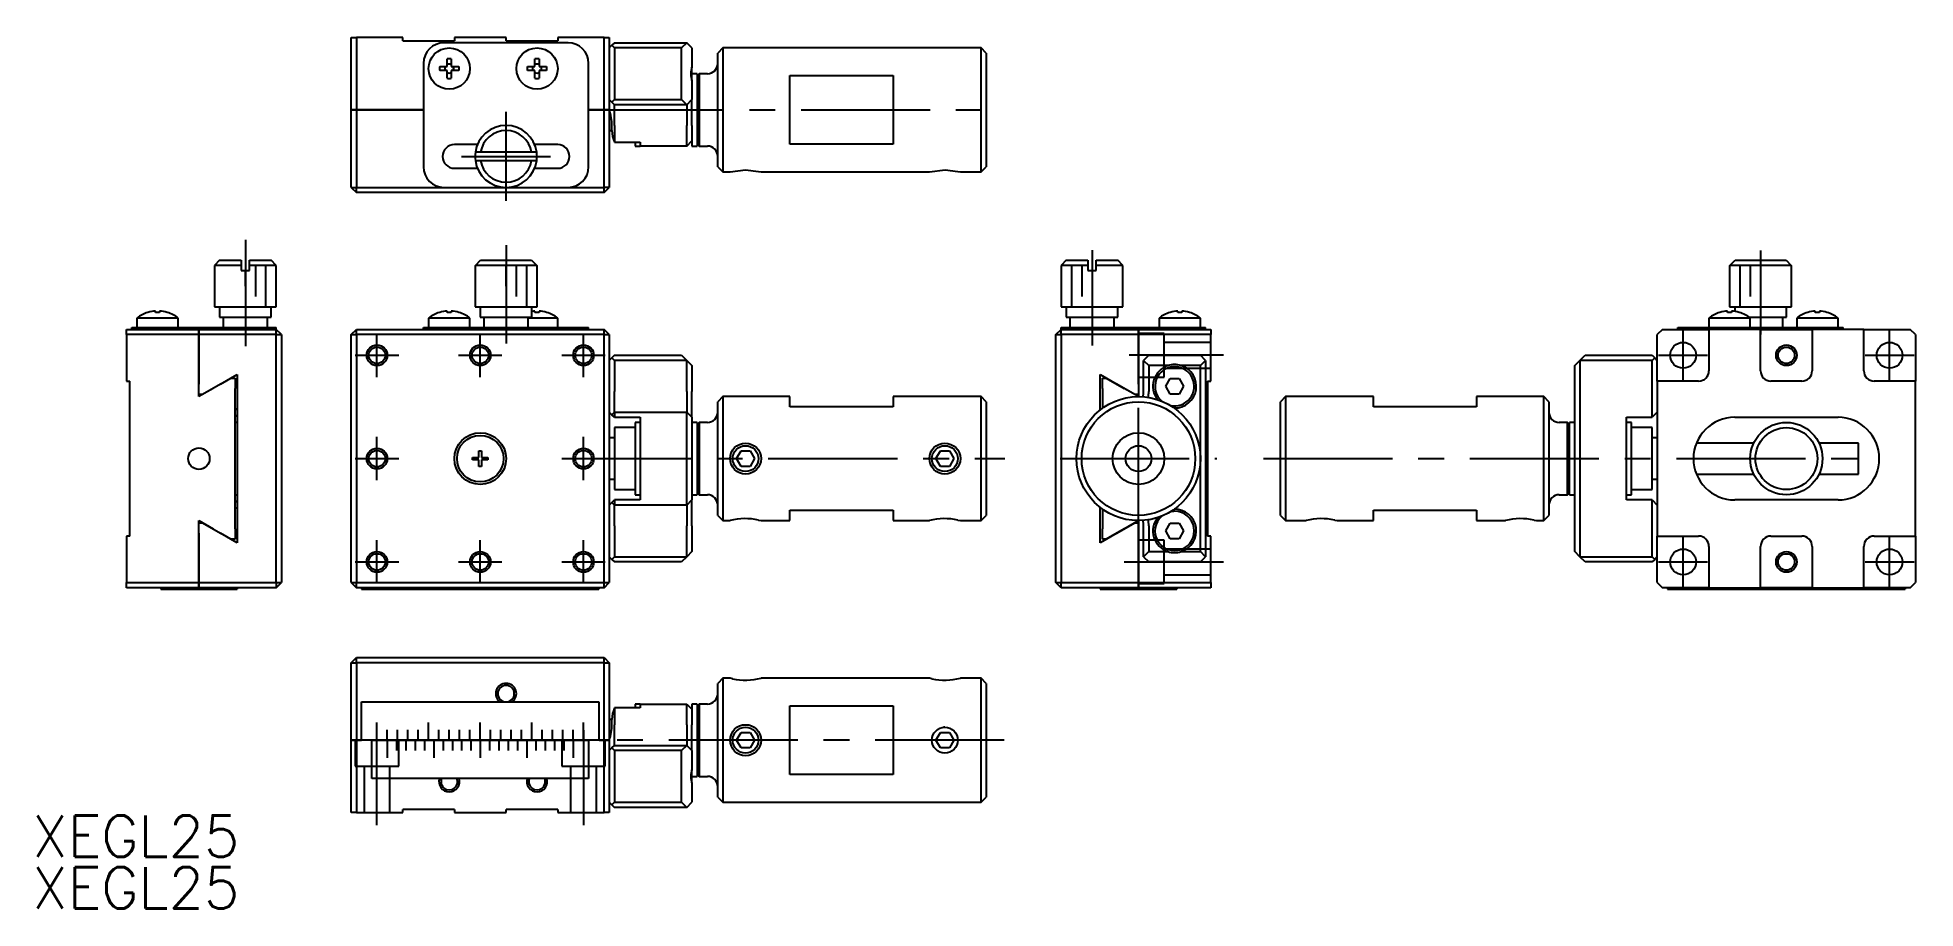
# Model space of a CAD drawing. Extents: x 19 to 201, y 13 to 98.
import ezdxf

# ---------------------------------------------------------------- set-up
doc = ezdxf.new("R2010")
doc.units = 0
doc.header["$LTSCALE"] = 10
doc.linetypes.add('CENTER', pattern=[2, 1.25, -0.25, 0.25, -0.25])
doc.linetypes.add('DASHED', pattern=[3.5, 2, -1.5])
doc.layers.get('0').update_dxf_attribs({"linetype": 'CONTINUOUS'})
doc.layers.add('CENTER', color=1, linetype='CENTER')
doc.styles.get("Standard").update_dxf_attribs({"font": 'txt.shx', "bigfont": '@extfont2.shx'})

msp = doc.modelspace()

# ---------------------------------------------------------------- texts
at = {"color": 7}
for p in [(18.361458, 18.217708), (18.361458, 13.217708)]:
    msp.add_text('XEGL25', height=4, dxfattribs=at).set_placement(p)

# ---------------------------------------------------------------- linework, layer by layer
at = {"color": 7, "linetype": 'CONTINUOUS'}
for p, q in [((49.250013, 90.5), (49.250013, 97.5)), ((49.250013, 97.5), (49.750012, 97.5)), ((49.750012, 97.5), (49.750013, 90.5)), ((54.250012, 97.5), (49.750012, 97.5)), ((54.250012, 97.2), (54.250012, 97.5)), ((54.250012, 97.2), (59.250013, 97.2)), ((70.250013, 97), (58.250012, 97)), ((59.250013, 97.5), (59.250013, 97.2)), ((64.250012, 97.5), (59.250013, 97.5)), ((64.250012, 97.2), (64.250012, 97.5)), ((64.250012, 97.2), (69.250012, 97.2)), ((69.250012, 97.5), (69.250012, 97.2)), ((73.750013, 97.5), (69.250012, 97.5)), ((73.750012, 90.5), (73.750013, 97.5)), ((73.750013, 97.5), (74.250012, 97.5)), ((74.250012, 97.5), (74.250012, 90.5)), ((74.500013, 96.75), (74.250012, 96.5)), ((74.750013, 97), (74.500013, 96.75)), ((74.750013, 96.5), (74.500013, 96.75)), ((74.750013, 97), (81.750013, 97)), ((81.250012, 96.5), (74.750013, 96.5)), ((74.750013, 96.5), (74.750013, 91.5)), ((81.750013, 97), (81.250012, 96.5)), ((81.250012, 91.5), (81.250012, 96.5)), ((82.250012, 96.5), (81.750013, 97)), ((82.250012, 96.5), (82.250012, 94.640312)), ((85.250012, 96.5), (84.750012, 96)), ((85.250012, 96.5), (85.250012, 84.5)), ((110.250013, 96.5), (85.250012, 96.5)), ((110.250013, 90.5), (110.250013, 96.5)), ((110.750013, 96), (110.250013, 96.5)), ((56.250012, 95), (56.250012, 85)), ((57.821304, 94.7), (58.550013, 94.7)), ((58.550013, 94.7), (58.550013, 95.428709)), ((58.950013, 95.428709), (58.950013, 94.7)), ((58.950013, 94.7), (59.678721, 94.7)), ((66.321304, 94.7), (67.050013, 94.7)), ((67.050013, 94.7), (67.050013, 95.428709)), ((67.450013, 95.428709), (67.450013, 94.7)), ((67.450013, 94.7), (68.178721, 94.7)), ((72.250013, 85), (72.250013, 95)), ((82.250012, 94), (82.250012, 94.640312)), ((84.750012, 85), (84.750012, 96)), ((110.750013, 96), (110.750013, 90.5)), ((58.550013, 94.3), (57.821304, 94.3)), ((58.550013, 93.571291), (58.550013, 94.3)), ((58.950013, 94.3), (58.950013, 93.571291)), ((59.678721, 94.3), (58.950013, 94.3)), ((67.050013, 94.3), (66.321304, 94.3)), ((67.050013, 93.571291), (67.050013, 94.3)), ((67.450013, 94.3), (67.450013, 93.571291)), ((68.178721, 94.3), (67.450013, 94.3)), ((82.250012, 93.359688), (82.250012, 94)), ((82.750012, 94), (82.250012, 94)), ((82.250012, 93.359688), (82.250012, 91.5)), ((82.750012, 94), (82.750012, 87)), ((82.950013, 94), (82.750012, 93.8)), ((82.950013, 94), (82.950013, 87)), ((83.750012, 94), (82.950013, 94)), ((91.750013, 93.816625), (101.750013, 93.816625)), ((91.750013, 87.183375), (91.750013, 93.816625)), ((101.750013, 93.816625), (101.750013, 87.183375)), ((74.500013, 91.25), (74.250012, 91.5)), ((74.750013, 91.5), (74.500013, 91.25)), ((74.750013, 91), (74.500013, 91.25)), ((74.750013, 91.5), (81.250012, 91.5)), ((81.750012, 91), (74.750013, 91)), ((74.750013, 89), (74.750013, 91)), ((81.250012, 91.5), (81.750012, 91)), ((81.750012, 91), (82.250012, 91.5)), ((81.750012, 91), (81.750012, 89)), ((82.250012, 89), (82.250012, 91.5)), ((49.250012, 83), (49.250012, 90.5)), ((49.250012, 90.5), (49.750012, 90.5)), ((49.750013, 90.5), (49.250013, 90.5)), ((49.750012, 90.5), (49.750012, 83)), ((56.250012, 90.5), (49.750012, 90.5)), ((49.750013, 90.5), (56.250012, 90.5)), ((72.250013, 90.5), (73.750012, 90.5)), ((73.750012, 90.5), (72.250013, 90.5)), ((74.250012, 90.5), (73.750012, 90.5)), ((73.750012, 83), (73.750012, 90.5)), ((73.750012, 90.5), (74.250012, 90.5)), ((74.250012, 90.5), (74.250012, 83)), ((110.250013, 84.5), (110.250013, 90.5)), ((110.750013, 90.5), (110.750013, 85)), ((74.250012, 88.5), (74.500013, 88.5)), ((74.500013, 88.5), (74.500013, 89)), ((74.750012, 89), (74.750012, 88.5)), ((74.750013, 88.5), (74.750013, 87.381966)), ((74.750013, 87.381966), (77.250013, 87.381966)), ((76.750013, 87.381966), (76.750013, 87)), ((77.250013, 87.381966), (77.250013, 87)), ((81.750012, 88.5), (81.750012, 89)), ((81.750012, 87), (81.750012, 88.5)), ((81.750012, 87), (82.250012, 87.5)), ((82.250012, 89), (82.250012, 88.5)), ((82.250012, 88.5), (82.250012, 87.5)), ((82.250012, 87.5), (82.250012, 87)), ((61.479178, 87.15), (59.250013, 87.15)), ((61.78222, 86.40001), (61.276799, 86.40001)), ((61.276799, 85.60001), (61.78222, 85.60001)), ((66.717805, 86.40001), (61.78222, 86.40001)), ((61.78222, 85.60001), (66.717805, 85.60001)), ((67.223226, 86.40001), (66.717805, 86.40001)), ((66.717805, 85.60001), (67.223226, 85.60001)), ((69.250013, 87.15), (67.020847, 87.15)), ((76.750013, 87), (77.250013, 87)), ((81.750012, 87), (77.250013, 87)), ((82.250012, 87), (82.750012, 87)), ((82.750012, 87.2), (82.950013, 87)), ((82.950013, 87), (83.750012, 87)), ((101.750013, 87.183375), (91.750013, 87.183375)), ((59.250013, 84.85), (61.479186, 84.85)), ((67.020839, 84.85), (69.250013, 84.85)), ((84.750012, 85), (85.250012, 84.5)), ((85.250012, 84.5), (85.950018, 84.5)), ((85.950018, 84.5), (87.454637, 84.690519)), ((85.950018, 84.5), (85.950231, 84.5)), ((85.950231, 84.5), (85.950479, 84.5)), ((87.454637, 84.690522), (88.711781, 84.55508)), ((88.711781, 84.55508), (88.950007, 84.5)), ((88.950007, 84.5), (105.250018, 84.5)), ((105.250018, 84.5), (106.764186, 84.690506)), ((105.250018, 84.5), (105.250312, 84.5)), ((105.250312, 84.5), (105.25093, 84.5)), ((106.764186, 84.690506), (108.011462, 84.555148)), ((108.011462, 84.555148), (108.250007, 84.5)), ((108.250007, 84.5), (110.250013, 84.5)), ((110.250013, 84.5), (110.750013, 85)), ((49.250012, 83), (49.750012, 83)), ((49.250012, 83), (49.750012, 82.5)), ((49.750012, 83), (70.250013, 83)), ((49.750012, 82.5), (49.750012, 83)), ((73.750012, 82.5), (49.750012, 82.5)), ((70.250013, 83), (73.750012, 83)), ((74.250012, 83), (73.750012, 83)), ((73.750012, 82.5), (73.750012, 83)), ((73.750012, 82.5), (74.250012, 83)), ((36.49999, 75.95), (35.99999, 75.45)), ((38.59999, 75.45), (35.99999, 75.45)), ((35.99999, 75.45), (35.99999, 71.45)), ((36.49999, 75.95), (38.59999, 75.95)), ((38.59999, 75.95), (38.59999, 75.45)), ((38.59999, 75.45), (38.59999, 74.95)), ((38.59999, 74.95), (39.39999, 74.95)), ((39.39999, 75.95), (41.49999, 75.95)), ((39.39999, 75.45), (39.39999, 75.95)), ((41.99999, 75.45), (39.39999, 75.45)), ((39.39999, 74.95), (39.39999, 75.45)), ((41.99999, 75.45), (41.49999, 75.95)), ((41.99999, 71.45), (41.99999, 75.45)), ((61.250013, 74.95), (61.276799, 74.95)), ((61.250013, 74.95), (61.250013, 71.45)), ((61.276799, 75.45), (61.78222, 75.95)), ((67.223226, 75.45), (61.276799, 75.45)), ((61.276799, 74.95), (61.276799, 75.45)), ((61.78222, 75.95), (66.717805, 75.95)), ((66.717805, 75.95), (67.223226, 75.45)), ((67.223226, 75.45), (67.223226, 74.95)), ((67.223226, 74.95), (67.250013, 74.95)), ((67.250012, 71.45), (67.250012, 74.95)), ((118.50001, 75.95), (118.00001, 75.45)), ((120.60001, 75.45), (118.00001, 75.45)), ((118.00001, 75.45), (118.00001, 71.45)), ((118.50001, 75.95), (120.60001, 75.95)), ((120.60001, 75.95), (120.60001, 75.45)), ((120.60001, 75.45), (120.60001, 74.95)), ((120.60001, 74.95), (121.40001, 74.95)), ((121.40001, 75.95), (123.50001, 75.95)), ((121.40001, 75.45), (121.40001, 75.95)), ((124.00001, 75.45), (121.40001, 75.45)), ((121.40001, 74.95), (121.40001, 75.45)), ((124.00001, 75.45), (123.50001, 75.95)), ((124.00001, 71.45), (124.00001, 75.45)), ((182.749987, 74.95), (182.776774, 74.95)), ((182.749987, 74.95), (182.749987, 71.45)), ((182.776774, 75.45), (183.282195, 75.95)), ((182.776774, 74.95), (182.776774, 75.45)), ((188.723201, 75.45), (182.776774, 75.45)), ((183.282195, 75.95), (188.21778, 75.95)), ((188.21778, 75.95), (188.723201, 75.45)), ((188.723201, 75.45), (188.723201, 74.95)), ((188.723201, 74.95), (188.749987, 74.95)), ((188.749987, 71.45), (188.749987, 74.95)), ((30.3, 70.905732), (30.3, 71.037475)), ((30.7, 71.037475), (30.7, 70.905732)), ((35.99999, 71.45), (41.99999, 71.45)), ((36.49999, 71.45), (36.49999, 70.45)), ((41.49999, 70.45), (41.49999, 71.45)), ((58.550013, 70.905732), (58.550013, 71.037475)), ((58.950013, 71.037475), (58.950013, 70.905732)), ((61.250013, 71.45), (67.250012, 71.45)), ((61.750012, 71.45), (61.750012, 70.45)), ((66.750012, 70.45), (66.750012, 71.45)), ((67.050013, 70.905732), (67.050013, 71.037475)), ((67.450013, 71.037475), (67.450013, 70.905732)), ((118.00001, 71.45), (121.00001, 71.45)), ((118.50001, 71.45), (118.50001, 70.45)), ((121.00001, 71.45), (124.00001, 71.45)), ((123.50001, 70.45), (123.50001, 71.45)), ((129.3, 70.905732), (129.3, 71.037475)), ((129.7, 71.037475), (129.7, 70.905732)), ((182.549987, 70.905732), (182.549987, 71.037475)), ((182.749987, 71.45), (188.749987, 71.45)), ((182.949987, 71.037475), (182.949987, 70.905732)), ((183.249987, 71.45), (183.249987, 71.004362)), ((188.249987, 70.45), (188.249987, 71.45)), ((191.049987, 70.905732), (191.049987, 71.037475)), ((191.449987, 71.037475), (191.449987, 70.905732)), ((27.5, 69.25), (34.5, 69.25)), ((27.5, 68.75), (27.5, 69.25)), ((28, 69.25), (28, 69.45)), ((28, 69.45), (30, 69.45)), ((32.5, 70.347999), (28.5, 70.347999)), ((28.5, 70.347999), (28.5, 69.45)), ((29.571291, 70.905732), (29.55, 70.905732)), ((30, 69.45), (40, 69.45)), ((30.7, 70.905732), (30.3, 70.905732)), ((31.45, 70.905732), (31.428709, 70.905732)), ((32.5, 69.45), (32.5, 70.347999)), ((34.5, 69.25), (34.5, 68.75)), ((34.5, 69.25), (42, 69.25)), ((34.5, 68.75), (34.5, 69.25)), ((36.49999, 70.45), (41.49999, 70.45)), ((36.84999, 70.45), (36.84999, 69.45)), ((40, 69.45), (42, 69.45)), ((41.14999, 69.45), (41.14999, 70.45)), ((42, 69.25), (42, 69.45)), ((42, 68.75), (42, 69.25)), ((42.5, 68.75), (42, 69.25)), ((49.250012, 68.75), (49.750012, 69.25)), ((49.750012, 68.75), (49.750012, 69.25)), ((49.750012, 69.25), (58.250012, 69.25)), ((56.250012, 69.25), (56.250012, 69.45)), ((56.250012, 69.45), (58.250012, 69.45)), ((56.750012, 70.347999), (56.750012, 69.45)), ((60.750013, 70.347999), (56.750013, 70.347999)), ((57.821304, 70.905732), (57.800013, 70.905732)), ((58.250012, 69.45), (70.250013, 69.45)), ((58.250012, 69.25), (70.250013, 69.25)), ((58.250012, 69.25), (70.250013, 69.25)), ((58.950013, 70.905732), (58.550013, 70.905732)), ((59.700013, 70.905732), (59.678721, 70.905732)), ((60.750013, 69.45), (60.750013, 70.347999)), ((61.750012, 70.45), (66.750012, 70.45)), ((62.100013, 70.45), (62.100013, 69.45)), ((66.400012, 69.45), (66.400012, 70.45)), ((69.250013, 70.347999), (66.400013, 70.347999)), ((67.450013, 70.905732), (67.050013, 70.905732)), ((68.200013, 70.905732), (68.178721, 70.905732)), ((69.250013, 69.45), (69.250013, 70.347999)), ((70.250013, 69.45), (72.250013, 69.45)), ((70.250013, 69.25), (73.750012, 69.25)), ((72.250013, 69.25), (72.250013, 69.45)), ((73.750012, 68.75), (73.750012, 69.25)), ((74.250012, 68.75), (73.750012, 69.25)), ((117.5, 68.75), (118, 69.25)), ((118, 69.25), (118, 69.45)), ((118, 69.45), (120, 69.45)), ((118, 68.75), (118, 69.25)), ((118, 69.25), (125.5, 69.25)), ((118.50001, 70.45), (121.00001, 70.45)), ((118.85001, 70.45), (118.85001, 69.45)), ((120, 69.45), (130, 69.45)), ((121.00001, 70.45), (123.50001, 70.45)), ((123.15001, 69.45), (123.15001, 70.45)), ((125.5, 68.75), (125.5, 69.25)), ((125.5, 69.25), (132.5, 69.25)), ((125.5, 69.25), (125.5, 68.75)), ((131.5, 70.347999), (127.5, 70.347999)), ((127.5, 70.347999), (127.5, 69.45)), ((128.571291, 70.905732), (128.55, 70.905732)), ((129.7, 70.905732), (129.3, 70.905732)), ((130, 69.45), (132, 69.45)), ((130.45, 70.905732), (130.428709, 70.905732)), ((131.5, 69.45), (131.5, 70.347999)), ((132, 69.25), (132, 69.45)), ((132.5, 69.25), (132.5, 68.75)), ((176.249987, 69.25), (175.749987, 68.75)), ((176.249987, 69.25), (180.749987, 69.25)), ((177.749987, 69.25), (177.749987, 69.45)), ((177.749987, 69.45), (179.749987, 69.45)), ((179.749987, 69.45), (191.749988, 69.45)), ((182.749987, 70.347999), (180.749987, 70.347999)), ((180.749987, 70.347999), (180.749987, 69.45)), ((180.749987, 69.25), (180.749987, 65.25)), ((185.749988, 69.25), (180.749987, 69.25)), ((181.821279, 70.905732), (181.799987, 70.905732)), ((182.949987, 70.905732), (182.549987, 70.905732)), ((184.749987, 70.347999), (182.749987, 70.347999)), ((183.699987, 70.905732), (183.678696, 70.905732)), ((184.615463, 70.45), (188.249987, 70.45)), ((184.749987, 69.45), (184.749987, 70.347999)), ((185.749988, 65.25), (185.749988, 69.25)), ((185.749988, 69.25), (190.749987, 69.25)), ((187.899987, 69.45), (187.899987, 70.45)), ((191.249987, 70.347999), (189.249987, 70.347999)), ((189.249987, 70.347999), (189.249987, 69.45)), ((190.321279, 70.905732), (190.299987, 70.905732)), ((190.749987, 69.25), (190.749987, 65.25)), ((195.749987, 69.25), (190.749987, 69.25)), ((191.449987, 70.905732), (191.049987, 70.905732)), ((193.249987, 70.347999), (191.249987, 70.347999)), ((191.749988, 69.45), (193.749988, 69.45)), ((192.199987, 70.905732), (192.178696, 70.905732)), ((193.249988, 69.45), (193.249988, 70.347999)), ((193.749988, 69.25), (193.749988, 69.45)), ((195.749987, 65.25), (195.749987, 69.25)), ((195.749987, 69.25), (200.249987, 69.25)), ((200.749987, 68.75), (200.249987, 69.25)), ((27.5, 68.75), (27.5, 64.25)), ((34.5, 68.75), (27.5, 68.75)), ((34.5, 63.95), (34.5, 68.75)), ((34.5, 68.75), (34.5, 63.95)), ((42, 68.75), (34.5, 68.75)), ((42, 44.75), (42, 68.75)), ((42, 68.75), (42.5, 68.75)), ((42.5, 68.75), (42.5, 44.75)), ((49.250012, 44.75), (49.250012, 68.75)), ((49.250012, 68.75), (49.750012, 68.75)), ((49.750012, 68.75), (49.750012, 44.75)), ((73.750012, 68.75), (49.750012, 68.75)), ((73.750012, 44.75), (73.750012, 68.75)), ((73.750012, 68.75), (74.250012, 68.75)), ((74.250012, 68.75), (74.250012, 44.75)), ((117.5, 44.75), (117.5, 68.75)), ((117.5, 68.75), (118, 68.75)), ((125.5, 68.75), (118, 68.75)), ((118, 68.75), (118, 44.75)), ((125.5, 68.75), (125.5, 63.95)), ((132.5, 68.75), (125.5, 68.75)), ((125.5, 63.95), (125.5, 68.75)), ((132.5, 64.25), (132.5, 68.75)), ((175.749987, 64.25), (175.749987, 68.75)), ((200.749987, 68.75), (200.749987, 64.25)), ((74.500013, 66.5), (74.250012, 66.25)), ((74.750013, 66.75), (74.500013, 66.5)), ((74.750013, 66.25), (74.500013, 66.5)), ((74.750013, 66.75), (81.250012, 66.75)), ((81.750012, 66.25), (74.750013, 66.25)), ((74.750013, 66.25), (74.750013, 63.25)), ((81.250012, 66.75), (81.750012, 66.25)), ((81.750012, 63.25), (81.750012, 66.25)), ((81.750012, 66.25), (82.250012, 65.75)), ((82.250012, 65.75), (82.250012, 63.25)), ((126.5, 66.75), (126, 66.25)), ((126, 66.25), (126.5, 65.75)), ((126, 63.25), (126, 66.25)), ((126.5, 66.75), (131.5, 66.75)), ((126.5, 65.75), (126.5, 63.25)), ((128.359688, 65.75), (126.5, 65.75)), ((131.5, 65.75), (129.640312, 65.75)), ((132, 66.25), (131.5, 66.75)), ((131.5, 65.75), (132, 66.25)), ((131.5, 56.75), (131.5, 65.75)), ((132, 66.25), (132, 47.25)), ((167.749987, 65.75), (168.249987, 66.25)), ((167.749987, 47.75), (167.749987, 65.75)), ((168.249987, 66.25), (168.749987, 66.75)), ((168.249987, 66.25), (168.249987, 47.25)), ((175.249987, 66.25), (168.249987, 66.25)), ((168.749987, 66.75), (175.249987, 66.75)), ((175.249987, 66.75), (175.499987, 66.5)), ((175.249987, 66.25), (175.499987, 66.5)), ((175.249987, 60.75), (175.249987, 66.25)), ((175.499987, 66.5), (175.749987, 66.25)), ((27.5, 64.25), (27.8, 64.25)), ((27.8, 49.25), (27.8, 64.25)), ((34.5, 62.748667), (34.5, 63.95)), ((36.582051, 63.95), (34.85, 62.95)), ((36.582051, 63.95), (38.2, 64.884123)), ((37.621281, 64.55), (38, 64.55)), ((38, 64.55), (38, 63.55)), ((38.2, 64.884123), (38.2, 48.615877)), ((121.8, 64.884123), (123.417949, 63.95)), ((121.8, 61.473346), (121.8, 64.884123)), ((122, 63.55), (122, 64.55)), ((122, 64.55), (122.378719, 64.55)), ((122.38, 64.55), (124.112051, 63.55)), ((125.15, 62.95), (123.417949, 63.95)), ((125.5, 63.95), (125.5, 62.75)), ((128.133975, 63.75), (128.566987, 64.5)), ((128.566987, 63), (128.133975, 63.75)), ((128.566987, 64.5), (129.433013, 64.5)), ((129.433013, 64.5), (129.866025, 63.75)), ((129.866025, 63.75), (129.433013, 63)), ((132.2, 64.25), (132.2, 49.25)), ((132.2, 64.25), (132.5, 64.25)), ((179.749987, 64.25), (175.749987, 64.25)), ((175.749987, 64.25), (175.749987, 49.25)), ((189.749987, 64.25), (186.749988, 64.25)), ((200.749987, 64.25), (196.749987, 64.25)), ((200.749987, 49.25), (200.749987, 64.25)), ((35.887949, 63.55), (34.5, 62.748667)), ((34.848719, 62.95), (34.5, 62.95)), ((38, 49.95), (38, 63.55)), ((74.750013, 61.25), (74.750013, 63.25)), ((81.750012, 63.25), (81.750012, 61.25)), ((82.250012, 60.75), (82.250012, 63.25)), ((85.250012, 62.75), (84.750012, 62.25)), ((84.750012, 51.25), (84.750012, 62.25)), ((85.250012, 62.75), (85.250012, 50.75)), ((91.750013, 62.75), (85.250012, 62.75)), ((91.750013, 61.75), (91.750013, 62.75)), ((101.750013, 62.75), (101.750013, 61.75)), ((110.250013, 62.75), (101.750013, 62.75)), ((110.250013, 50.75), (110.250013, 62.75)), ((110.750013, 62.25), (110.250013, 62.75)), ((110.750013, 62.25), (110.750013, 51.25)), ((122, 63.55), (122, 61.623397)), ((125.497692, 62.75), (124.112051, 63.55)), ((125.5, 62.95), (125.151281, 62.95)), ((129.433013, 63), (128.566987, 63)), ((139.749987, 62.75), (139.249987, 62.25)), ((139.249987, 51.25), (139.249987, 62.25)), ((139.749987, 62.75), (139.749987, 50.75)), ((148.249987, 62.75), (139.749987, 62.75)), ((148.249987, 61.75), (148.249987, 62.75)), ((158.249987, 62.75), (158.249987, 61.75)), ((164.749987, 62.75), (158.249987, 62.75)), ((164.749987, 50.75), (164.749987, 62.75)), ((165.249987, 62.25), (164.749987, 62.75)), ((165.249987, 62.25), (165.249987, 51.25)), ((38.2, 60.25), (38, 60.25)), ((74.500012, 61), (74.250012, 61.25)), ((74.750013, 61.25), (74.500013, 61)), ((74.750013, 60.75), (74.500013, 61)), ((74.750013, 61.25), (74.750013, 60.75)), ((74.750013, 61.25), (81.750012, 61.25)), ((74.750013, 60.75), (77.250013, 60.75)), ((76.750013, 60.25), (76.750013, 53.25)), ((77.250013, 60.25), (76.750013, 60.25)), ((77.250013, 60.75), (77.250013, 59.75)), ((81.750012, 59.75), (81.750012, 61.25)), ((81.750012, 61.25), (82.250012, 60.75)), ((82.250012, 60.75), (82.250012, 59.75)), ((82.750012, 60.25), (82.250012, 60.25)), ((82.750012, 60.25), (82.750012, 53.25)), ((82.950013, 60.25), (82.750012, 60.05)), ((82.950013, 60.25), (82.950013, 53.25)), ((83.750012, 60.25), (82.950013, 60.25)), ((101.750013, 61.75), (91.750013, 61.75)), ((158.249987, 61.75), (148.249987, 61.75)), ((167.049987, 60.25), (166.249987, 60.25)), ((167.049987, 53.25), (167.049987, 60.25)), ((167.249987, 60.05), (167.049987, 60.25)), ((167.249987, 56.75), (167.249987, 60.25)), ((167.749987, 60.25), (167.249987, 60.25)), ((172.749987, 52.75), (172.749987, 60.75)), ((172.749987, 60.75), (175.249987, 60.75)), ((173.249987, 60.25), (172.749987, 60.25)), ((173.249987, 56.75), (173.249987, 60.25)), ((175.749987, 61.25), (175.249987, 60.75)), ((183.249987, 60.75), (193.249987, 60.75)), ((74.750013, 58.75), (74.250012, 58.75)), ((74.750013, 59.75), (74.750013, 53.75)), ((76.750013, 59.75), (74.750013, 59.75)), ((77.250013, 59.75), (77.250013, 56.75)), ((81.750012, 53.75), (81.750012, 59.75)), ((82.250012, 59.75), (82.250012, 58.552776)), ((82.250012, 58.552776), (82.250012, 54.947224)), ((175.249987, 59.75), (173.249987, 59.75)), ((175.249987, 53.75), (175.249987, 59.75)), ((175.749987, 58.75), (175.249987, 58.75)), ((185.087571, 58.25), (179.541888, 58.25)), ((185.08771, 58.25), (185.087603, 58.25)), ((195.249987, 58.25), (191.412265, 58.25)), ((195.249987, 55.25), (195.249987, 58.25)), ((61.000012, 56.625), (61.000012, 56.875)), ((61.000012, 56.875), (61.625012, 56.875)), ((61.625012, 56.625), (61.000012, 56.625)), ((61.625012, 57.5), (61.875012, 57.5)), ((61.625012, 56.875), (61.625012, 57.5)), ((61.625012, 56), (61.625012, 56.625)), ((61.875012, 57.5), (61.875012, 56.875)), ((61.875012, 56.875), (62.500012, 56.875)), ((62.500012, 56.625), (61.875012, 56.625)), ((61.875012, 56.625), (61.875012, 56)), ((62.500012, 56.875), (62.500012, 56.625)), ((77.250013, 56.75), (77.250013, 53.75)), ((86.583987, 56.75), (87.017, 57.5)), ((87.017, 56), (86.583987, 56.75)), ((87.017, 57.5), (87.883025, 57.5)), ((87.883025, 57.5), (88.316038, 56.75)), ((88.316038, 56.75), (87.883025, 56)), ((105.883987, 56.75), (106.317, 57.5)), ((106.317, 56), (105.883987, 56.75)), ((106.317, 57.5), (107.183025, 57.5)), ((107.183025, 57.5), (107.616038, 56.75)), ((107.616038, 56.75), (107.183025, 56)), ((131.5, 47.75), (131.5, 56.75)), ((167.249987, 53.25), (167.249987, 56.75)), ((173.249987, 53.25), (173.249987, 56.75)), ((61.875012, 56), (61.625012, 56)), ((74.250012, 54.75), (74.750013, 54.75)), ((82.250012, 54.947224), (82.250012, 53.75)), ((87.883025, 56), (87.017, 56)), ((107.183025, 56), (106.317, 56)), ((175.249987, 54.75), (175.749987, 54.75)), ((179.541888, 55.25), (185.08759, 55.25)), ((185.087609, 55.25), (185.08771, 55.25)), ((191.412265, 55.25), (195.249987, 55.25)), ((38, 53.25), (38.2, 53.25)), ((74.500013, 52.5), (74.750013, 52.75)), ((74.750013, 53.75), (76.750013, 53.75)), ((74.750013, 52.75), (74.750013, 52.25)), ((77.250013, 52.75), (74.750013, 52.75)), ((76.750013, 53.25), (77.250013, 53.25)), ((77.250013, 53.75), (77.250013, 52.75)), ((81.750012, 52.25), (81.750012, 53.75)), ((81.750012, 52.25), (82.250012, 52.75)), ((82.250012, 53.75), (82.250012, 52.75)), ((82.250012, 53.25), (82.750012, 53.25)), ((82.250012, 50.25), (82.250012, 52.75)), ((82.750012, 53.45), (82.950013, 53.25)), ((82.950013, 53.25), (83.750012, 53.25)), ((166.249987, 53.25), (167.049987, 53.25)), ((167.049987, 53.25), (167.249987, 53.45)), ((167.249987, 53.25), (167.749987, 53.25)), ((172.749987, 53.25), (173.249987, 53.25)), ((175.249987, 52.75), (172.749987, 52.75)), ((173.249987, 53.75), (175.249987, 53.75)), ((175.249987, 47.25), (175.249987, 52.75)), ((175.249987, 52.75), (175.749987, 52.25)), ((193.249987, 52.75), (183.249987, 52.75)), ((74.250012, 52.25), (74.500012, 52.5)), ((74.500013, 52.5), (74.750013, 52.25)), ((81.750012, 52.25), (74.750013, 52.25)), ((74.750013, 50.25), (74.750013, 52.25)), ((81.750012, 52.25), (81.750012, 50.25)), ((84.750012, 51.25), (85.250012, 50.75)), ((91.750013, 50.75), (91.750013, 51.75)), ((91.750013, 51.75), (101.750013, 51.75)), ((101.750013, 51.75), (101.750013, 50.75)), ((110.250013, 50.75), (110.750013, 51.25)), ((121.8, 48.615877), (121.8, 52.026654)), ((122, 51.876603), (122, 49.95)), ((139.249987, 51.25), (139.749987, 50.75)), ((148.249987, 50.75), (148.249987, 51.75)), ((148.249987, 51.75), (158.249987, 51.75)), ((158.249987, 51.75), (158.249987, 50.75)), ((164.749987, 50.75), (165.249987, 51.25)), ((27.5, 49.25), (27.5, 44.75)), ((27.8, 49.25), (27.5, 49.25)), ((34.5, 49.55), (34.5, 50.751333)), ((34.5, 50.751333), (35.887949, 49.95)), ((34.5, 50.55), (34.848719, 50.55)), ((34.5, 44.75), (34.5, 49.55)), ((34.5, 49.55), (34.5, 44.75)), ((34.85, 50.55), (36.582051, 49.55)), ((38.2, 48.615877), (36.582051, 49.55)), ((38, 49.95), (38, 48.95)), ((74.750013, 50.25), (74.750013, 47.25)), ((81.750013, 47.25), (81.750012, 50.25)), ((82.250012, 50.25), (82.250012, 47.75)), ((85.250012, 50.75), (85.950018, 50.75)), ((85.950018, 50.75), (85.950231, 50.75)), ((85.950231, 50.75), (85.950479, 50.75)), ((86.200013, 50.75), (86.201292, 50.750266)), ((88.711399, 50.805161), (88.950007, 50.75)), ((88.950007, 50.75), (91.750013, 50.75)), ((101.750013, 50.75), (105.250018, 50.75)), ((105.250018, 50.75), (105.250312, 50.75)), ((105.250312, 50.75), (105.25093, 50.75)), ((108.011101, 50.805224), (108.250007, 50.75)), ((108.250007, 50.75), (110.250013, 50.75)), ((123.417949, 49.55), (121.8, 48.615877)), ((122, 48.95), (122, 49.95)), ((124.112051, 49.95), (122.38, 48.95)), ((123.417949, 49.55), (125.15, 50.55)), ((124.112051, 49.95), (125.497692, 50.75)), ((125.151281, 50.55), (125.5, 50.55)), ((125.5, 50.75), (125.5, 49.55)), ((125.5, 44.75), (125.5, 49.55)), ((125.5, 49.55), (125.5, 44.75)), ((126, 47.25), (126, 50.25)), ((126.5, 50.25), (126.5, 47.75)), ((128.133975, 49.75), (128.566987, 50.5)), ((128.566987, 49), (128.133975, 49.75)), ((128.566987, 50.5), (129.433013, 50.5)), ((129.433013, 50.5), (129.866025, 49.75)), ((129.866025, 49.75), (129.433013, 49)), ((132.5, 49.25), (132.2, 49.25)), ((132.5, 44.75), (132.5, 49.25)), ((139.749987, 50.75), (141.749993, 50.75)), ((144.511569, 50.80512), (144.749982, 50.75)), ((144.749521, 50.75), (144.749769, 50.75)), ((144.749769, 50.75), (148.249987, 50.75)), ((158.249987, 50.75), (161.049993, 50.75)), ((163.811716, 50.805088), (164.049982, 50.75)), ((164.04907, 50.75), (164.049688, 50.75)), ((164.049688, 50.75), (164.749987, 50.75)), ((175.749987, 49.25), (179.749987, 49.25)), ((175.749987, 44.75), (175.749987, 49.25)), ((186.749987, 49.25), (189.749987, 49.25)), ((196.749987, 49.25), (200.749987, 49.25)), ((200.749987, 49.25), (200.749987, 44.75)), ((38, 48.95), (37.621281, 48.95)), ((82.250012, 47.75), (81.750013, 47.25)), ((122.378719, 48.95), (122, 48.95)), ((126.5, 47.75), (126, 47.25)), ((126.5, 47.75), (128.359688, 47.75)), ((129.433013, 49), (128.566987, 49)), ((129.640312, 47.75), (131.5, 47.75)), ((132, 47.25), (131.5, 47.75)), ((168.249987, 47.25), (167.749987, 47.75)), ((180.749987, 48.25), (180.749987, 44.25)), ((185.749988, 44.25), (185.749988, 48.25)), ((190.749987, 48.25), (190.749987, 44.25)), ((195.749987, 44.25), (195.749987, 48.25)), ((74.250012, 47.25), (74.500013, 47)), ((74.500013, 47), (74.750013, 47.25)), ((74.500013, 47), (74.750013, 46.75)), ((74.750013, 47.25), (81.750013, 47.25)), ((81.250012, 46.75), (74.750013, 46.75)), ((81.750013, 47.25), (81.250012, 46.75)), ((126, 47.25), (126.5, 46.75)), ((131.5, 46.75), (126.5, 46.75)), ((131.5, 46.75), (132, 47.25)), ((168.249987, 47.25), (175.249987, 47.25)), ((168.749987, 46.75), (168.249987, 47.25)), ((175.249987, 46.75), (168.749987, 46.75)), ((175.499987, 47), (175.249987, 47.25)), ((175.499987, 47), (175.249987, 46.75)), ((175.749987, 47.25), (175.499987, 47)), ((27.5, 44.75), (34.5, 44.75)), ((27.5, 44.25), (27.5, 44.75)), ((34.5, 44.25), (27.5, 44.25)), ((30.8, 44.25), (30.8, 44.1)), ((30.8, 44.1), (34.5, 44.1)), ((34.5, 44.75), (34.5, 44.25)), ((34.5, 44.75), (42, 44.75)), ((34.5, 44.25), (34.5, 44.75)), ((34.5, 44.25), (34.5, 44.1)), ((42, 44.25), (34.5, 44.25)), ((34.5, 44.1), (38.2, 44.1)), ((38.2, 44.25), (38.2, 44.1)), ((42, 44.75), (42, 44.25)), ((42, 44.75), (42.5, 44.75)), ((42, 44.25), (42.5, 44.75)), ((49.250012, 44.75), (49.750012, 44.75)), ((49.250012, 44.75), (49.750012, 44.25)), ((49.750012, 44.75), (73.750012, 44.75)), ((49.750012, 44.25), (49.750012, 44.75)), ((73.750012, 44.25), (49.750012, 44.25)), ((50.250012, 44.25), (50.250012, 44.1)), ((50.250012, 44.1), (73.250012, 44.1)), ((73.250012, 44.25), (73.250012, 44.1)), ((73.750012, 44.75), (74.250012, 44.75)), ((73.750012, 44.25), (73.750012, 44.75)), ((73.750012, 44.25), (74.250012, 44.75)), ((117.5, 44.75), (118, 44.75)), ((118, 44.25), (117.5, 44.75)), ((118, 44.75), (125.5, 44.75)), ((118, 44.25), (118, 44.75)), ((125.5, 44.25), (118, 44.25)), ((121.8, 44.25), (121.8, 44.1)), ((121.8, 44.1), (125.5, 44.1)), ((125.5, 44.75), (132.5, 44.75)), ((125.5, 44.25), (125.5, 44.75)), ((125.5, 44.75), (125.5, 44.25)), ((125.5, 44.25), (125.5, 44.1)), ((132.5, 44.25), (125.5, 44.25)), ((125.5, 44.1), (129.2, 44.1)), ((129.2, 44.25), (129.2, 44.1)), ((132.5, 44.75), (132.5, 44.25)), ((175.749987, 44.75), (176.249987, 44.25)), ((180.749987, 44.25), (176.249987, 44.25)), ((176.749987, 44.25), (176.749987, 44.1)), ((176.749987, 44.1), (177.739987, 44.1)), ((177.749987, 44.25), (177.749987, 44.1)), ((177.749987, 44.1), (198.749987, 44.1)), ((180.749987, 44.25), (185.749988, 44.25)), ((190.749987, 44.25), (185.749988, 44.25)), ((190.749987, 44.25), (195.749987, 44.25)), ((200.249987, 44.25), (195.749987, 44.25)), ((198.749987, 44.25), (198.749987, 44.1)), ((198.759987, 44.1), (199.749987, 44.1)), ((199.749987, 44.25), (199.749987, 44.1)), ((200.249987, 44.25), (200.749987, 44.75)), ((49.250012, 37), (49.750012, 37.5)), ((49.250012, 29.5), (49.250012, 37)), ((49.250012, 37), (49.750012, 37)), ((49.750012, 37), (49.750012, 37.5)), ((49.750012, 37.5), (73.750012, 37.5)), ((49.750012, 37), (49.750012, 29.5)), ((73.750012, 37), (49.750012, 37)), ((73.750012, 37.5), (74.250012, 37)), ((73.750012, 37), (73.750012, 37.5)), ((73.750012, 29.5), (73.750012, 37)), ((73.750012, 37), (74.250012, 37)), ((74.250012, 37), (74.250012, 29.5)), ((85.250012, 35.5), (84.750012, 35)), ((84.750012, 29.5), (84.750012, 35)), ((85.250012, 35.5), (85.250012, 29.5)), ((85.950231, 35.5), (85.250012, 35.5)), ((86.180692, 35.446528), (85.950018, 35.5)), ((85.950479, 35.5), (85.950231, 35.5)), ((88.700013, 35.5), (88.69567, 35.499097)), ((105.250312, 35.5), (88.950007, 35.5)), ((105.488216, 35.444926), (105.250018, 35.5)), ((105.25093, 35.5), (105.250312, 35.5)), ((110.250013, 35.5), (108.250007, 35.5)), ((110.250013, 23.5), (110.250013, 35.5)), ((110.750013, 35), (110.250013, 35.5)), ((110.750013, 35), (110.750013, 24)), ((50.250012, 29.5), (50.250012, 33.2)), ((50.250012, 33.2), (73.250012, 33.2)), ((73.250012, 33.2), (73.250012, 29.5)), ((76.750013, 33), (76.750013, 32.618034)), ((77.250013, 33), (76.750013, 33)), ((77.250013, 33), (77.250013, 32.618034)), ((77.250013, 33), (81.750012, 33)), ((81.750012, 31.5), (81.750012, 33)), ((81.750012, 33), (82.250012, 32.5)), ((82.250012, 33), (82.250012, 32.5)), ((82.750012, 33), (82.250012, 33)), ((82.750012, 33), (82.750012, 26)), ((82.950013, 33), (82.750012, 32.8)), ((82.950013, 33), (82.950013, 29.5)), ((83.750012, 33), (82.950013, 33)), ((91.750013, 32.816625), (101.750013, 32.816625)), ((91.750013, 26.183375), (91.750013, 32.816625)), ((101.750013, 32.816625), (101.750013, 26.183375)), ((74.450002, 31.5), (74.250012, 31.5)), ((74.500013, 31.5), (74.450002, 31.5)), ((74.500013, 31), (74.500013, 31.5)), ((74.750013, 32.618034), (74.750013, 31.5)), ((77.250013, 32.618034), (74.750013, 32.618034)), ((74.750013, 31.5), (74.750013, 31)), ((74.750013, 29), (74.750013, 31)), ((81.750012, 31), (81.750012, 31.5)), ((81.750012, 31), (81.750012, 29)), ((82.250012, 32.5), (82.250012, 31.5)), ((82.250012, 31.5), (82.250012, 31)), ((82.250012, 28.5), (82.250012, 31)), ((49.250013, 22.5), (49.250012, 29.5)), ((49.250012, 29.5), (49.750013, 29.5)), ((49.750012, 29.5), (49.250012, 29.5)), ((49.750013, 29.5), (49.750012, 22.5)), ((49.750012, 29.5), (50.240012, 29.5)), ((50.240012, 29.5), (49.750013, 29.5)), ((51.240012, 29.5), (50.250012, 29.5)), ((51.250013, 29.5), (51.240012, 29.5)), ((51.250012, 25.8), (51.250012, 29.5)), ((51.250013, 29.5), (51.740012, 29.5)), ((51.740012, 29.5), (51.250013, 29.5)), ((51.740012, 29.5), (51.750013, 29.5)), ((51.750012, 29.5), (51.740012, 29.5)), ((51.760013, 29.5), (51.750012, 29.5)), ((51.750013, 29.5), (51.760013, 29.5)), ((51.760013, 29.5), (52.740013, 29.5)), ((52.740013, 29.5), (51.760013, 29.5)), ((52.740013, 29.5), (52.750013, 29.5)), ((52.750012, 29.5), (52.740013, 29.5)), ((52.760013, 29.5), (52.750012, 29.5)), ((52.750013, 29.5), (52.760013, 29.5)), ((52.760013, 29.5), (53.640013, 29.5)), ((53.640013, 29.5), (52.760013, 29.5)), ((53.650013, 29.5), (53.640013, 29.5)), ((53.640013, 29.5), (53.650013, 29.5)), ((53.650013, 29.5), (53.660013, 29.5)), ((53.660013, 29.5), (53.650013, 29.5)), ((53.660013, 29.5), (53.740013, 29.5)), ((53.740012, 29.5), (53.660013, 29.5)), ((53.750012, 29.5), (53.740012, 29.5)), ((53.740013, 29.5), (53.750012, 29.5)), ((53.750012, 29.5), (53.760013, 29.5)), ((53.760012, 29.5), (53.750012, 29.5)), ((54.540013, 29.5), (53.760012, 29.5)), ((53.760013, 29.5), (54.540013, 29.5)), ((54.550013, 29.5), (54.540013, 29.5)), ((54.540013, 29.5), (54.550013, 29.5)), ((54.550013, 29.5), (54.560013, 29.5)), ((54.560013, 29.5), (54.550013, 29.5)), ((54.560013, 29.5), (54.740013, 29.5)), ((54.740012, 29.5), (54.560013, 29.5)), ((54.750012, 29.5), (54.740012, 29.5)), ((54.740013, 29.5), (54.750013, 29.5)), ((54.760012, 29.5), (54.750012, 29.5)), ((54.750013, 29.5), (54.760012, 29.5)), ((54.760012, 29.5), (55.440013, 29.5)), ((55.440013, 29.5), (54.760012, 29.5)), ((55.450013, 29.5), (55.440013, 29.5)), ((55.440013, 29.5), (55.450013, 29.5)), ((55.450013, 29.5), (55.460013, 29.5)), ((55.460013, 29.5), (55.450013, 29.5)), ((55.460013, 29.5), (55.740012, 29.5)), ((55.740012, 29.5), (55.460013, 29.5)), ((55.740012, 29.5), (55.750013, 29.5)), ((55.750013, 29.5), (55.740012, 29.5)), ((55.750013, 29.5), (55.760013, 29.5)), ((55.760012, 29.5), (55.750013, 29.5)), ((56.340013, 29.5), (55.760012, 29.5)), ((55.760013, 29.5), (56.340013, 29.5)), ((56.350013, 29.5), (56.340013, 29.5)), ((56.340013, 29.5), (56.350013, 29.5)), ((56.350013, 29.5), (56.360013, 29.5)), ((56.360013, 29.5), (56.350013, 29.5)), ((56.360013, 29.5), (56.740013, 29.5)), ((56.740012, 29.5), (56.360013, 29.5)), ((56.750013, 29.5), (56.740012, 29.5)), ((56.740013, 29.5), (56.750013, 29.5)), ((56.750013, 29.5), (56.760013, 29.5)), ((56.760012, 29.5), (56.750013, 29.5)), ((57.240013, 29.5), (56.760012, 29.5)), ((56.760013, 29.5), (57.240013, 29.5)), ((57.250013, 29.5), (57.240013, 29.5)), ((57.240013, 29.5), (57.250013, 29.5)), ((57.250013, 29.5), (57.260013, 29.5)), ((57.260013, 29.5), (57.250013, 29.5)), ((57.260013, 29.5), (57.740012, 29.5)), ((57.740012, 29.5), (57.260013, 29.5)), ((57.740012, 29.5), (57.750013, 29.5)), ((57.750013, 29.5), (57.740012, 29.5)), ((57.750013, 29.5), (57.760013, 29.5)), ((57.760013, 29.5), (57.750013, 29.5)), ((57.760013, 29.5), (58.140013, 29.5)), ((58.140013, 29.5), (57.760013, 29.5)), ((58.150013, 29.5), (58.140013, 29.5)), ((58.140013, 29.5), (58.150013, 29.5)), ((58.150013, 29.5), (58.160013, 29.5)), ((58.160013, 29.5), (58.150013, 29.5)), ((58.160013, 29.5), (58.740012, 29.5)), ((58.740012, 29.5), (58.160013, 29.5)), ((58.740012, 29.5), (58.750012, 29.5)), ((58.750012, 29.5), (58.740012, 29.5)), ((58.750012, 29.5), (58.760013, 29.5)), ((58.760013, 29.5), (58.750012, 29.5)), ((58.760013, 29.5), (59.040013, 29.5)), ((59.040013, 29.5), (58.760013, 29.5)), ((59.050013, 29.5), (59.040013, 29.5)), ((59.040013, 29.5), (59.050013, 29.5)), ((59.050013, 29.5), (59.060012, 29.5)), ((59.060012, 29.5), (59.050013, 29.5)), ((59.060012, 29.5), (59.740012, 29.5)), ((59.740012, 29.5), (59.060012, 29.5)), ((59.740012, 29.5), (59.750012, 29.5)), ((59.750012, 29.5), (59.740012, 29.5)), ((59.750012, 29.5), (59.760013, 29.5)), ((59.760013, 29.5), (59.750012, 29.5)), ((59.760013, 29.5), (59.940013, 29.5)), ((59.940013, 29.5), (59.760013, 29.5)), ((59.950013, 29.5), (59.940013, 29.5)), ((59.940013, 29.5), (59.950013, 29.5)), ((59.950013, 29.5), (59.960012, 29.5)), ((59.960012, 29.5), (59.950013, 29.5)), ((59.960012, 29.5), (60.740013, 29.5)), ((60.740013, 29.5), (59.960012, 29.5)), ((60.740013, 29.5), (60.750012, 29.5)), ((60.750012, 29.5), (60.740013, 29.5)), ((60.750012, 29.5), (60.760013, 29.5)), ((60.760013, 29.5), (60.750012, 29.5)), ((60.840013, 29.5), (60.760013, 29.5)), ((60.760013, 29.5), (60.840013, 29.5)), ((60.850012, 29.5), (60.840013, 29.5)), ((60.840013, 29.5), (60.850012, 29.5)), ((60.850012, 29.5), (60.860012, 29.5)), ((60.860012, 29.5), (60.850012, 29.5)), ((60.860012, 29.5), (61.740012, 29.5)), ((61.740012, 29.5), (60.860012, 29.5)), ((61.750012, 29.5), (61.740012, 29.5)), ((61.740012, 29.5), (61.750012, 29.5)), ((61.750012, 29.5), (61.760013, 29.5)), ((61.760013, 29.5), (61.750012, 29.5)), ((61.760013, 29.5), (62.640012, 29.5)), ((62.640012, 29.5), (61.760013, 29.5)), ((62.650013, 29.5), (62.640012, 29.5)), ((62.640012, 29.5), (62.650013, 29.5)), ((62.650013, 29.5), (62.660013, 29.5)), ((62.660013, 29.5), (62.650013, 29.5)), ((62.660013, 29.5), (62.740012, 29.5)), ((62.740012, 29.5), (62.660013, 29.5)), ((62.740012, 29.5), (62.750012, 29.5)), ((62.750012, 29.5), (62.740012, 29.5)), ((62.750012, 29.5), (62.760013, 29.5)), ((62.760013, 29.5), (62.750012, 29.5)), ((62.760013, 29.5), (63.540012, 29.5)), ((63.540012, 29.5), (62.760013, 29.5)), ((63.550013, 29.5), (63.540012, 29.5)), ((63.540012, 29.5), (63.550013, 29.5)), ((63.550013, 29.5), (63.560012, 29.5)), ((63.560012, 29.5), (63.550013, 29.5)), ((63.560012, 29.5), (63.740012, 29.5)), ((63.740012, 29.5), (63.560012, 29.5)), ((63.740012, 29.5), (63.750012, 29.5)), ((63.750012, 29.5), (63.740012, 29.5)), ((63.750012, 29.5), (63.760013, 29.5)), ((63.760013, 29.5), (63.750012, 29.5)), ((63.760013, 29.5), (64.440012, 29.5)), ((64.440012, 29.5), (63.760013, 29.5)), ((64.450013, 29.5), (64.440012, 29.5)), ((64.440012, 29.5), (64.450013, 29.5)), ((64.450013, 29.5), (64.460012, 29.5)), ((64.460012, 29.5), (64.450013, 29.5)), ((64.460012, 29.5), (64.740013, 29.5)), ((64.740013, 29.5), (64.460012, 29.5)), ((64.740013, 29.5), (64.750012, 29.5)), ((64.750012, 29.5), (64.740013, 29.5)), ((64.750012, 29.5), (64.760013, 29.5)), ((64.760013, 29.5), (64.750012, 29.5)), ((64.760013, 29.5), (65.340013, 29.5)), ((65.340013, 29.5), (64.760013, 29.5)), ((65.350013, 29.5), (65.340013, 29.5)), ((65.340013, 29.5), (65.350013, 29.5)), ((65.350013, 29.5), (65.360012, 29.5)), ((65.360012, 29.5), (65.350013, 29.5)), ((65.360012, 29.5), (65.740013, 29.5)), ((65.740013, 29.5), (65.360012, 29.5)), ((65.740013, 29.5), (65.750012, 29.5)), ((65.750012, 29.5), (65.740013, 29.5)), ((65.750012, 29.5), (65.760012, 29.5)), ((65.760012, 29.5), (65.750012, 29.5)), ((65.760012, 29.5), (66.240013, 29.5)), ((66.240013, 29.5), (65.760012, 29.5)), ((66.250012, 29.5), (66.240013, 29.5)), ((66.240013, 29.5), (66.250012, 29.5)), ((66.250012, 29.5), (66.260012, 29.5)), ((66.260012, 29.5), (66.250012, 29.5)), ((66.260012, 29.5), (66.740013, 29.5)), ((66.740013, 29.5), (66.260012, 29.5)), ((66.740013, 29.5), (66.750012, 29.5)), ((66.750012, 29.5), (66.740013, 29.5)), ((66.750012, 29.5), (66.760012, 29.5)), ((66.760012, 29.5), (66.750012, 29.5)), ((66.760012, 29.5), (67.140012, 29.5)), ((67.140012, 29.5), (66.760012, 29.5)), ((67.150012, 29.5), (67.140012, 29.5)), ((67.140012, 29.5), (67.150012, 29.5)), ((67.150012, 29.5), (67.160012, 29.5)), ((67.160012, 29.5), (67.150012, 29.5)), ((67.160012, 29.5), (67.740013, 29.5)), ((67.740013, 29.5), (67.160012, 29.5)), ((67.740013, 29.5), (67.750012, 29.5)), ((67.750012, 29.5), (67.740013, 29.5)), ((67.750012, 29.5), (67.760012, 29.5)), ((67.760012, 29.5), (67.750012, 29.5)), ((67.760012, 29.5), (68.040013, 29.5)), ((68.040013, 29.5), (67.760012, 29.5)), ((68.050012, 29.5), (68.040013, 29.5)), ((68.040013, 29.5), (68.050012, 29.5)), ((68.050012, 29.5), (68.060012, 29.5)), ((68.060012, 29.5), (68.050012, 29.5)), ((68.060012, 29.5), (68.740013, 29.5)), ((68.740013, 29.5), (68.060012, 29.5)), ((68.740013, 29.5), (68.750012, 29.5)), ((68.750012, 29.5), (68.740013, 29.5)), ((68.750012, 29.5), (68.760013, 29.5)), ((68.760013, 29.5), (68.750012, 29.5)), ((68.760013, 29.5), (68.940012, 29.5)), ((68.940012, 29.5), (68.760013, 29.5)), ((68.950012, 29.5), (68.940012, 29.5)), ((68.940012, 29.5), (68.950012, 29.5)), ((68.950012, 29.5), (68.960012, 29.5)), ((68.960013, 29.5), (68.950012, 29.5)), ((68.960012, 29.5), (69.740013, 29.5)), ((69.740013, 29.5), (68.960013, 29.5)), ((69.740013, 29.5), (69.750012, 29.5)), ((69.750012, 29.5), (69.740013, 29.5)), ((69.750012, 29.5), (69.760013, 29.5)), ((69.760013, 29.5), (69.750012, 29.5)), ((69.840012, 29.5), (69.760013, 29.5)), ((69.760013, 29.5), (69.840012, 29.5)), ((69.850012, 29.5), (69.840012, 29.5)), ((69.840012, 29.5), (69.850012, 29.5)), ((69.850012, 29.5), (69.860012, 29.5)), ((69.860012, 29.5), (69.850012, 29.5)), ((69.860012, 29.5), (70.740013, 29.5)), ((70.740013, 29.5), (69.860012, 29.5)), ((70.750012, 29.5), (70.740013, 29.5)), ((70.740013, 29.5), (70.750012, 29.5)), ((70.750012, 29.5), (70.760013, 29.5)), ((70.760013, 29.5), (70.750012, 29.5)), ((70.760013, 29.5), (71.740012, 29.5)), ((71.740013, 29.5), (70.760013, 29.5)), ((71.740012, 29.5), (71.750012, 29.5)), ((71.750012, 29.5), (71.740013, 29.5)), ((71.750012, 29.5), (71.760013, 29.5)), ((71.760013, 29.5), (71.750012, 29.5)), ((71.760013, 29.5), (72.250012, 29.5)), ((72.250012, 29.5), (71.760013, 29.5)), ((72.250012, 29.5), (72.250012, 25.8)), ((72.260013, 29.5), (72.250012, 29.5)), ((73.250012, 29.5), (72.260013, 29.5)), ((73.750012, 29.5), (73.260013, 29.5)), ((73.260013, 29.5), (73.750012, 29.5)), ((73.750013, 22.5), (73.750012, 29.5)), ((73.750012, 29.5), (74.250012, 29.5)), ((74.250012, 29.5), (73.750012, 29.5)), ((74.250012, 29.5), (74.250012, 22.5)), ((82.950013, 29.5), (82.950013, 26)), ((84.750012, 24), (84.750012, 29.5)), ((85.250012, 29.5), (85.250012, 23.5)), ((86.583987, 29.5), (87.017, 30.25)), ((87.017, 28.75), (86.583987, 29.5)), ((87.017, 30.25), (87.883025, 30.25)), ((87.883025, 30.25), (88.316038, 29.5)), ((88.316038, 29.5), (87.883025, 28.75)), ((105.883987, 29.5), (106.317, 30.25)), ((106.317, 28.75), (105.883987, 29.5)), ((106.317, 30.25), (107.183025, 30.25)), ((107.183025, 30.25), (107.616038, 29.5)), ((107.616038, 29.5), (107.183025, 28.75)), ((74.250012, 28.5), (74.500013, 28.75)), ((74.500013, 28.75), (74.750013, 29)), ((74.500013, 28.75), (74.750013, 28.5)), ((74.750013, 29), (81.750013, 29)), ((81.250012, 28.5), (74.750013, 28.5)), ((74.750013, 28.5), (74.750013, 23.5)), ((81.750013, 29), (81.250012, 28.5)), ((81.250012, 23.5), (81.250012, 28.5)), ((82.250012, 28.5), (81.750013, 29)), ((82.250012, 28.5), (82.250012, 26.640312)), ((87.883025, 28.75), (87.017, 28.75)), ((107.183025, 28.75), (106.317, 28.75)), ((72.250012, 25.8), (51.250013, 25.8)), ((82.250012, 25.359688), (82.250012, 26.640312)), ((82.250012, 26), (82.750012, 26)), ((82.750012, 26.2), (82.950013, 26)), ((82.950013, 26), (83.750012, 26)), ((101.750013, 26.183375), (91.750013, 26.183375)), ((82.250012, 25.359688), (82.250012, 23.5)), ((84.750012, 24), (85.250012, 23.5)), ((110.250013, 23.5), (110.750013, 24)), ((49.750012, 22.5), (49.250013, 22.5)), ((49.750012, 22.5), (54.250012, 22.5)), ((59.250013, 22.8), (54.250012, 22.8)), ((54.250012, 22.5), (54.250012, 22.8)), ((59.250013, 22.8), (59.250013, 22.5)), ((59.250013, 22.5), (64.250012, 22.5)), ((69.250012, 22.8), (64.250012, 22.8)), ((64.250012, 22.5), (64.250012, 22.8)), ((69.250012, 22.8), (69.250012, 22.5)), ((69.250012, 22.5), (73.750013, 22.5)), ((74.250012, 22.5), (73.750013, 22.5)), ((74.250012, 23.5), (74.500013, 23.25)), ((74.500013, 23.25), (74.750013, 23.5)), ((74.500013, 23.25), (74.750013, 23)), ((74.750013, 23.5), (81.250012, 23.5)), ((81.750012, 23), (74.750013, 23)), ((81.250012, 23.5), (81.750012, 23)), ((81.750012, 23), (82.250012, 23.5)), ((85.250012, 23.5), (110.250013, 23.5))]:
    msp.add_line(p, q, dxfattribs=at)
at = {"color": 3, "linetype": 'CONTINUOUS'}
for p, q in [((38.99999, 73.45), (38.99999, 74.95)), ((39.99999, 72.45), (39.99999, 75.45)), ((40.99999, 71.45), (40.99999, 75.45)), ((64.250012, 73.45), (64.250012, 75.45)), ((65.250012, 72.45), (65.250012, 75.45)), ((66.250012, 71.45), (66.250012, 75.45)), ((119.00001, 75.45), (119.00001, 71.45)), ((120.00001, 75.45), (120.00001, 72.45)), ((121.00001, 74.95), (121.00001, 73.45)), ((183.749988, 75.45), (183.749988, 71.45)), ((184.749988, 75.45), (184.749988, 72.45)), ((185.749988, 75.45), (185.749988, 73.45)), ((185.087707, 58.249995), (185.087591, 58.249995)), ((119.690419, 55.250005), (119.690524, 55.250005)), ((51.750012, 30.5), (51.750012, 31.2)), ((56.750013, 30.5), (56.750013, 31.2)), ((61.750012, 30.5), (61.750012, 31.2)), ((66.750012, 30.5), (66.750012, 31.2)), ((71.750012, 30.5), (71.750012, 31.2)), ((51.750012, 29.5), (51.750012, 30.5)), ((52.750012, 29.5), (52.750012, 30.5)), ((52.750012, 29.5), (52.750012, 28.5)), ((53.650012, 29.5), (53.650012, 28.5)), ((53.750012, 29.5), (53.750012, 30.5)), ((54.550012, 29.5), (54.550012, 28.5)), ((54.750012, 29.5), (54.750012, 30.5)), ((55.450013, 29.5), (55.450013, 28.5)), ((55.750013, 29.5), (55.750013, 30.5)), ((56.350012, 29.5), (56.350012, 28.5)), ((56.750013, 29.5), (56.750013, 30.5)), ((57.250013, 29.5), (57.250013, 28.5)), ((57.750013, 29.5), (57.750013, 30.5)), ((58.150013, 29.5), (58.150013, 28.5)), ((58.750012, 29.5), (58.750012, 30.5)), ((59.050013, 29.5), (59.050013, 28.5)), ((59.750012, 29.5), (59.750012, 30.5)), ((59.950013, 29.5), (59.950013, 28.5)), ((60.750012, 29.5), (60.750012, 30.5)), ((60.850012, 29.5), (60.850012, 28.5)), ((61.750012, 29.5), (61.750012, 30.5)), ((61.750012, 29.5), (61.750012, 28.5)), ((62.650013, 29.5), (62.650013, 28.5)), ((62.750012, 29.5), (62.750012, 30.5)), ((63.550013, 29.5), (63.550013, 28.5)), ((63.750012, 29.5), (63.750012, 30.5)), ((64.450013, 29.5), (64.450013, 28.5)), ((64.750012, 29.5), (64.750012, 30.5)), ((65.350013, 29.5), (65.350013, 28.5)), ((65.750012, 29.5), (65.750012, 30.5)), ((66.250012, 29.5), (66.250012, 28.5)), ((66.750012, 29.5), (66.750012, 30.5)), ((67.150012, 29.5), (67.150012, 28.5)), ((67.750012, 29.5), (67.750012, 30.5)), ((68.050013, 29.5), (68.050013, 28.5)), ((68.750012, 29.5), (68.750012, 30.5)), ((68.950013, 29.5), (68.950013, 28.5)), ((69.750012, 29.5), (69.750012, 30.5)), ((69.850013, 29.5), (69.850013, 28.5)), ((70.750012, 29.5), (70.750012, 30.5)), ((70.750012, 29.5), (70.750012, 28.5)), ((71.750012, 29.5), (71.750012, 30.5)), ((52.750012, 28.5), (52.750012, 27.8)), ((57.250013, 28.5), (57.250013, 27.8)), ((61.750012, 28.5), (61.750012, 27.8)), ((66.250012, 28.5), (66.250012, 27.8)), ((70.750012, 28.5), (70.750012, 27.8))]:
    msp.add_line(p, q, dxfattribs=at)
at = {"color": 3, "linetype": 'DASHED'}
for p, q in [((128, 68.85), (125.5, 68.85)), ((128, 64.65), (128, 68.85)), ((132.5, 68), (128, 68)), ((128, 65.5), (132.5, 65.5)), ((125.5, 64.65), (128, 64.65)), ((128, 48.85), (125.5, 48.85)), ((128, 44.65), (128, 48.85)), ((132.5, 48), (128, 48)), ((128, 45.5), (132.5, 45.5)), ((125.5, 44.65), (128, 44.65)), ((49.650013, 29.5), (49.650013, 27)), ((53.850013, 27), (53.850013, 29.5)), ((69.650013, 29.5), (69.650013, 27)), ((73.850013, 27), (73.850013, 29.5)), ((49.650013, 27), (51.750013, 27)), ((50.500013, 27), (50.500013, 22.5)), ((51.750013, 27), (53.850013, 27)), ((53.000013, 22.5), (53.000013, 27)), ((69.650013, 27), (71.750013, 27)), ((70.500013, 27), (70.500013, 22.5)), ((71.750013, 27), (73.850013, 27)), ((73.000012, 22.5), (73.000012, 27))]:
    msp.add_line(p, q, dxfattribs=at)
at = {"color": 7, "linetype": 'CONTINUOUS'}
for centre, radius in [((58.750013, 94.5), 2), ((67.250013, 94.5), 2), ((51.750012, 66.75), 0.8), ((61.750012, 66.75), 0.8), ((71.750012, 66.75), 0.8), ((178.249987, 66.75), 1.25), ((188.249988, 66.75), 0.8), ((198.249987, 66.75), 1.25), ((125.5, 56.75), 6), ((125.5, 56.75), 5.5), ((188.249987, 56.75), 3.5), ((61.750012, 56.75), 2.5), ((61.750012, 56.75), 2.25), ((125.5, 56.75), 2.5), ((188.249987, 56.75), 3), ((34.5, 56.75), 1.037564), ((51.750012, 56.75), 0.8), ((71.750012, 56.75), 0.8), ((87.449958, 56.750002), 1.249998), ((106.749958, 56.750002), 1.249998), ((125.5, 56.75), 1.25), ((51.750012, 46.75), 0.8), ((61.750012, 46.75), 0.8), ((71.750012, 46.75), 0.8), ((178.249987, 46.75), 1.25), ((188.249988, 46.75), 0.8), ((198.249987, 46.75), 1.25), ((87.450017, 29.500054), 1.249996), ((106.750017, 29.500054), 1.249996)]:
    msp.add_circle(centre, radius, dxfattribs=at)
at = {"color": 3, "linetype": 'CONTINUOUS'}
for centre, radius in [((51.750012, 66.75), 1), ((61.750012, 66.75), 1), ((71.750012, 66.75), 1), ((188.249988, 66.75), 1), ((87.450076, 56.75051), 1.499937), ((106.750076, 56.75051), 1.499937), ((51.750012, 56.75), 1), ((71.750012, 56.75), 1), ((51.750012, 46.75), 1), ((61.750012, 46.75), 1), ((71.750012, 46.75), 1), ((188.249988, 46.75), 1), ((87.450523, 29.499936), 1.499936)]:
    msp.add_circle(centre, radius, dxfattribs=at)
at = {"color": 7, "linetype": 'CONTINUOUS'}
for centre, radius, start, end in [((58.250012, 95), 2, 90, 180), ((70.250013, 95), 2, 0, 90), ((58.750013, 94.5), 0.95, 167.846803, 192.153197), ((58.750013, 94.5), 0.435085, 152.633517, 207.366483), ((58.750013, 94.5), 0.95, 77.846803, 102.153197), ((58.750013, 94.5), 0.435085, 62.633517, 117.366483), ((58.750013, 94.5), 0.435085, 332.633517, 27.366483), ((58.750013, 94.5), 0.95, 347.846803, 12.153197), ((67.250013, 94.5), 0.95, 167.846803, 192.153197), ((67.250013, 94.5), 0.435085, 152.633517, 207.366483), ((67.250013, 94.5), 0.95, 77.846803, 102.153197), ((67.250013, 94.5), 0.435085, 62.633517, 117.366483), ((67.250013, 94.5), 0.435085, 332.633517, 27.366483), ((67.250013, 94.5), 0.95, 347.846803, 12.153197), ((84.250012, 94), 2.1, 162.24721, 197.75279), ((83.750012, 95), 1, 270, 0), ((58.750013, 94.5), 0.435085, 242.633517, 297.366483), ((58.750013, 94.5), 0.95, 257.846803, 282.153197), ((67.250013, 94.5), 0.435085, 242.633517, 297.366483), ((67.250013, 94.5), 0.95, 257.846803, 282.153197), ((69.784897, 88.984981), 4.715139, 0.182506, 18.742139), ((64.250013, 86.00001), 3, 7.662256, 172.337744), ((64.250013, 86.00001), 2.5, 9.206896, 170.793104), ((77.242496, 88.52627), 2.74261, 180.548818, 204.659947), ((59.250013, 86), 1.15, 90, 270), ((64.250013, 86.00001), 3, 172.337744, 187.662256), ((64.250013, 86.00001), 3, 187.662256, 352.337744), ((64.250013, 86.00001), 2.5, 189.206896, 350.793104), ((64.250013, 86.00001), 3, 352.337744, 7.662256), ((69.250013, 86), 1.15, 270, 90), ((83.750012, 86), 1, 0, 90), ((58.250012, 85), 2, 180, 270), ((70.250013, 85), 2, 270, 0), ((30.5, 67.85), 3.193744, 93.59035, 106.905258), ((30.5, 67.85), 3.193744, 73.094742, 86.40965), ((58.750013, 67.85), 3.193744, 93.59035, 106.905258), ((58.750013, 67.85), 3.193744, 73.094742, 86.40965), ((67.250013, 67.85), 3.193744, 93.59035, 99.007055), ((67.250013, 67.85), 3.193744, 73.094742, 86.40965), ((129.5, 67.85), 3.193744, 93.59035, 106.905258), ((129.5, 67.85), 3.193744, 73.094742, 86.40965), ((182.749987, 67.85), 3.193744, 93.59035, 106.905258), ((182.749987, 67.85), 3.193744, 73.094742, 86.40965), ((191.249987, 67.85), 3.193744, 93.59035, 106.905258), ((191.249987, 67.85), 3.193744, 73.094742, 86.40965), ((30.5, 67.85), 3.2, 107.270005, 128.682187), ((30.5, 67.85), 3.2, 51.317813, 72.729995), ((58.750013, 67.85), 3.2, 107.270005, 128.682187), ((58.750013, 67.85), 3.2, 51.317813, 72.729995), ((67.250013, 67.85), 3.2, 51.317813, 72.729995), ((129.5, 67.85), 3.2, 107.270005, 128.682187), ((129.5, 67.85), 3.2, 51.317813, 72.729995), ((182.749987, 67.85), 3.2, 107.270005, 128.682187), ((182.749987, 67.85), 3.2, 51.317813, 72.729995), ((191.249987, 67.85), 3.2, 107.270005, 128.682187), ((191.249987, 67.85), 3.2, 51.317813, 72.729995), ((129, 63.75), 2.1, 107.75279, 217.901937), ((129, 63.75), 1.9, 90, 229.464383), ((129, 63.75), 2.1, 72.24721, 107.75279), ((129, 63.75), 1.9, 257.405515, 90), ((129, 63.75), 2.1, 268.96796, 72.24721), ((179.749987, 65.25), 1, 270, 0), ((186.749988, 65.25), 1, 180, 270), ((189.749987, 65.25), 1, 270, 0), ((196.749987, 65.25), 1, 180, 270), ((124, 63.25), 2, 345.060413, 0), ((124, 63.25), 2.5, 346.748769, 0), ((34.5, 56.75), 6, 51.926877, 54.314665), ((34.5, 56.75), 5.5, 47.722092, 50.478804), ((83.750012, 61.25), 1, 270, 0), ((166.249987, 61.25), 1, 180, 270), ((183.249987, 56.75), 4, 90, 270), ((193.249987, 56.75), 4, 270, 90), ((83.750012, 52.25), 1, 0, 90), ((166.249987, 52.25), 1, 90, 180), ((34.5, 56.75), 5.5, 309.521196, 312.277908), ((34.5, 56.75), 6, 305.685335, 308.073123), ((87.446832, 44.964387), 5.976099, 77.783627, 104.505135), ((106.746829, 44.964412), 5.976075, 77.786465, 104.505163), ((129, 49.75), 2.1, 142.098063, 252.24721), ((129, 49.75), 1.9, 130.535617, 90), ((129, 49.75), 1.9, 90, 102.594485), ((129, 49.75), 2.1, 287.75279, 91.03204), ((143.24684, 44.962793), 5.977651, 77.785262, 104.501619), ((162.546873, 44.961227), 5.979176, 77.787301, 104.498162), ((124, 50.25), 2, 0, 14.939587), ((124, 50.25), 2.5, 0, 13.251231), ((179.749987, 48.25), 1, 0, 90), ((186.749987, 48.25), 1, 90, 180), ((189.749987, 48.25), 1, 0, 90), ((196.749987, 48.25), 1, 90, 180), ((129, 49.75), 2.1, 252.24721, 287.75279), ((64.250012, 33.99999), 0.8, 0, 269.713521), ((87.453076, 41.287823), 5.978269, 257.711544, 284.500917), ((106.753126, 41.288779), 5.979182, 257.786657, 284.498156), ((64.250012, 33.99999), 0.8, 269.713521, 0), ((83.750012, 34), 1, 270, 0), ((69.782058, 31.015492), 4.71798, 341.263498, 359.811857), ((77.203702, 31.482405), 2.703746, 155.164106, 179.627128), ((58.750013, 25.5), 0.8, 157.975687, 22.024313), ((67.250012, 25.5), 0.8, 157.975687, 22.024313), ((84.250012, 26), 2.1, 162.24721, 197.75279), ((83.750012, 25), 1, 0, 90)]:
    msp.add_arc(centre, radius, start, end, dxfattribs=at)
at = {"color": 3, "linetype": 'CONTINUOUS'}
for centre, radius, start, end in [((64.250012, 33.99999), 1, 306.870853, 233.129147), ((106.750013, 29.5), 1.25, 90, 95.942048), ((58.750013, 25.5), 1, 162.542397, 270), ((58.750013, 25.5), 1, 270, 17.457603), ((67.250012, 25.5), 1, 162.542397, 270), ((67.250012, 25.5), 1, 270, 17.457603)]:
    msp.add_arc(centre, radius, start, end, dxfattribs=at)
at = {"layer": 'CENTER', "color": 1, "linetype": 'CENTER'}
for p, q in [((64.250013, 81.70001), (64.250013, 90.30001)), ((72.82, 90.5), (112.74, 90.5)), ((59.950013, 86.00001), (68.550012, 86.00001)), ((38.99999, 77.94), (38.99999, 67.64)), ((64.250012, 77.4), (64.250012, 67.88)), ((121.00001, 76.92), (121.00001, 67.71)), ((185.749987, 76.88), (185.749987, 68.77)), ((178.249987, 64.375), (178.249987, 69.125)), ((198.249987, 64.375), (198.249987, 69.125)), ((51.750012, 64.65), (51.750012, 68.85)), ((61.750012, 64.65), (61.750012, 68.85)), ((71.750012, 64.65), (71.750012, 68.85)), ((49.650013, 66.75), (53.850012, 66.75)), ((59.650012, 66.75), (63.850013, 66.75)), ((69.650013, 66.75), (73.850013, 66.75)), ((133.725, 66.75), (124.59, 66.75)), ((175.874988, 66.75), (180.624987, 66.75)), ((195.874987, 66.75), (200.624987, 66.75)), ((125.5, 49.15), (125.5, 64.35)), ((51.750012, 54.65), (51.750012, 58.85)), ((71.750012, 54.65), (71.750012, 58.85)), ((49.650013, 56.75), (53.850012, 56.75)), ((69.650013, 56.75), (112.55, 56.75)), ((117.9, 56.75), (133.1, 56.75)), ((137.6, 56.75), (196.44, 56.75)), ((178.249987, 44.375), (178.249987, 49.125)), ((198.249987, 44.375), (198.249987, 49.125)), ((51.750012, 44.65), (51.750012, 48.85)), ((61.750012, 44.65), (61.750012, 48.85)), ((71.750012, 44.65), (71.750012, 48.85)), ((49.650013, 46.75), (53.850012, 46.75)), ((59.650012, 46.75), (63.850013, 46.75)), ((69.650013, 46.75), (73.850013, 46.75)), ((124.1, 46.75), (133.725, 46.75)), ((175.874988, 46.75), (180.624987, 46.75)), ((195.874987, 46.75), (200.624987, 46.75)), ((51.750013, 21.275), (51.750013, 30.37)), ((71.750013, 30.48), (71.750013, 21.275)), ((112.500013, 29.5), (72.96, 29.5))]:
    msp.add_line(p, q, dxfattribs=at)

msp.set_redraw_order([(e.dxf.handle, doc.entitydb.next_handle()) for e in msp.query("TEXT MTEXT ATTDEF DIMENSION ARC_DIMENSION")])  # texts and dimensions are drawn at this point

doc.saveas('drawing.dxf')
